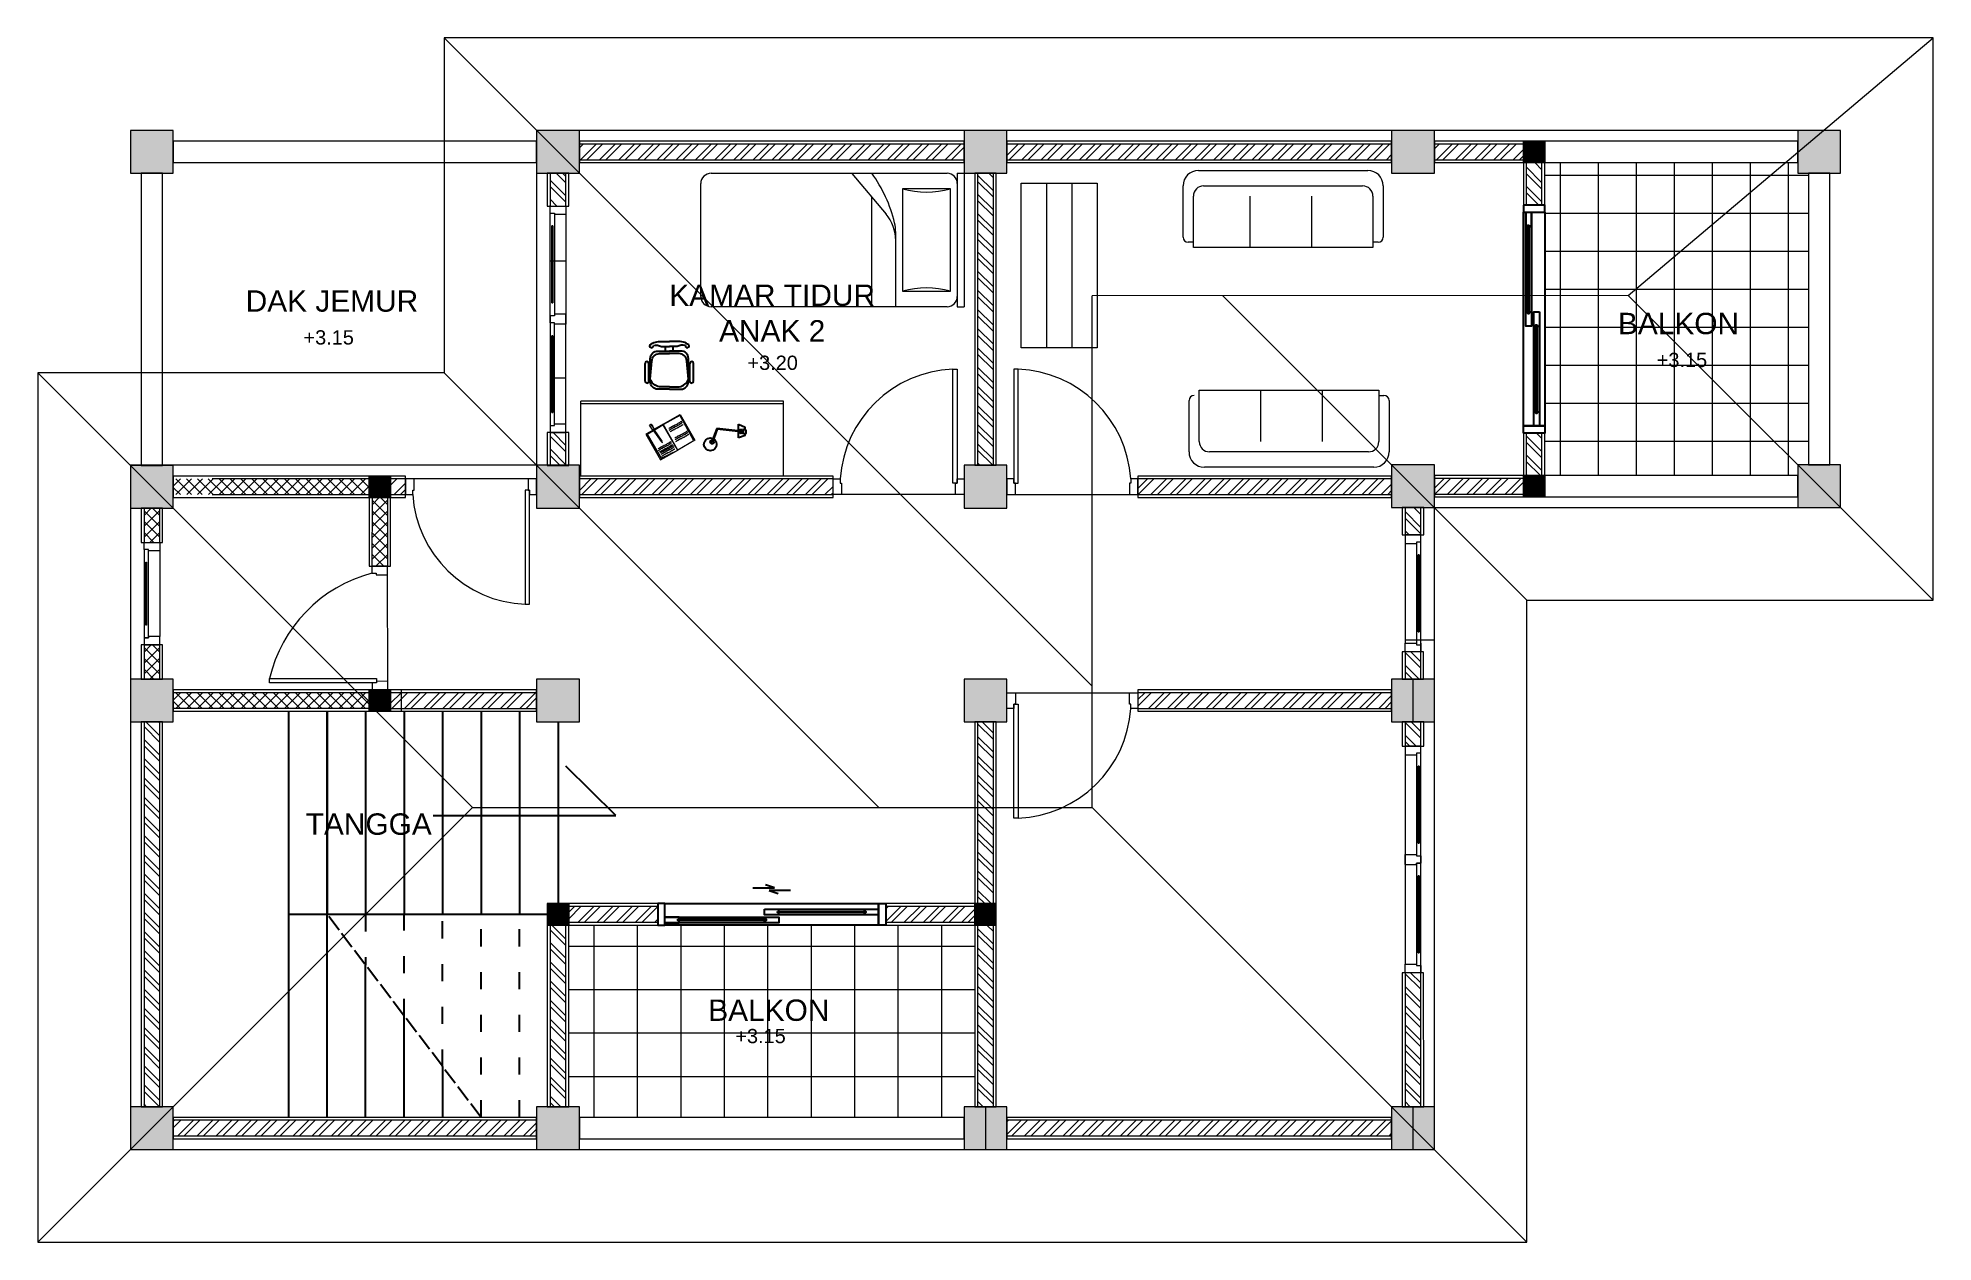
# Model space of a CAD drawing. Header units: millimetres. Extents: x -12161372 to 46643, y -9506984 to 15358.
# Drawn here: x 15622 to 16952, y 14513 to 15358 of the extents above; entities that cross this region are included whole.
import ezdxf
from ezdxf.enums import TextEntityAlignment as Align

# ---------------------------------------------------------------- set-up
doc = ezdxf.new("R2010")
doc.units = ezdxf.units.MM
doc.linetypes.add('ACAD_ISO02W100', pattern=[15, 12, -3])
doc.linetypes.add('ACAD_ISO03W100', pattern=[30, 12, -18])
for name, color, linetype, lineweight in [('arsiran', 202, 'Continuous', 0), ('atap', 220, 'Continuous', 0), ('dimensi', 50, 'Continuous', 5), ('dinding', 110, 'Continuous', 9), ('furniture', 7, 'Continuous', 5), ('interior', 7, 'Continuous', 13), ('jendela', 7, 'Continuous', 15), ('kolom', 150, 'Continuous', 13), ('pintu', 7, 'Continuous', 13)]:
    doc.layers.add(name, color=color, linetype=linetype, lineweight=lineweight)
doc.layers.add('GRID', color=7, linetype='Continuous', plot=False)
doc.layers.add('lantai', color=9, linetype='Continuous')
doc.styles.add('ATT', font='romans.shx')
doc.styles.get("Standard").update_dxf_attribs({"font": 'arial.ttf'})
pattern_1 = [(45, (-2274.681, -4513.269), (-6.735192, 6.735192), []), (45, (-2270.191, -4513.269), (-6.735192, 6.735192), [])]

msp = doc.modelspace()

# ---------------------------------------------------------------- texts
at = {"layer": 'furniture', "ltscale": 10, "attachment_point": 1}
for s, width, insert, char_height in [('DAK JEMUR', 145.20289, (15767.484, 15180.803), 15), ('KAMAR TIDUR \\P      ANAK 2', 269.33437, (16064.793, 15184.879), 15), ('BALKON', 82.03252, (16730.518, 15165.025), 15), ('+3.15', 69.06045, (15808.063, 15152.779), 10), ('+3.15', 69.06045, (16757.75, 15136.969), 10), ('+3.20', 69.06045, (16119.623, 15134.974), 10), ('TANGGA', 108, (15809.608, 14813.76), 15), ('BALKON', 82.03252, (16092.108, 14683.162), 15), ('+3.15', 69.06045, (16111.128, 14662.526), 10)]:
    msp.add_mtext_dynamic_manual_height_columns(s, width=width, gutter_width=100, heights=[0], dxfattribs=dict(at, insert=insert, char_height=char_height))

# ---------------------------------------------------------------- blocks, each defined once
blk = doc.blocks.new('*U22')
at = {"layer": 'arsiran'}
h = blk.add_hatch(dxfattribs=at)
h.set_pattern_fill('ANSI32', color=256)
h.set_pattern_definition([(45, (-2339.748, -4513.269), (-6.735192, 6.735192), []), (45, (-2335.258, -4513.269), (-6.735192, 6.735192), [])])
h.paths.add_polyline_path([(0, 5.5), (0, -5.5), (204.9, -5.5), (204.9, 5.5)])
blk.add_lwpolyline([(0, -5.5), (204.9, -5.5), (204.9, 5.5), (0, 5.5)], close=True, dxfattribs=at)
at = {"layer": 'dinding'}
blk.add_lwpolyline([(0, -7.5), (204.9, -7.5), (204.9, 7.5), (0, 7.5)], close=True, dxfattribs=at)
blk = doc.blocks.new('*U10')
at = {"layer": 'arsiran'}
h = blk.add_hatch(dxfattribs=at)
h.set_pattern_fill('ANSI32', color=256)
h.set_pattern_definition(pattern_1)
h.paths.add_polyline_path([(0, 5.5), (0, -5.5), (270, -5.5), (270, 5.5)])
blk.add_lwpolyline([(0, -5.5), (270, -5.5), (270, 5.5), (0, 5.5)], close=True, dxfattribs=at)
at = {"layer": 'dinding'}
blk.add_lwpolyline([(0, -7.5), (270, -7.5), (270, 7.5), (0, 7.5)], close=True, dxfattribs=at)
blk = doc.blocks.new('*U4')
at = {"layer": 'arsiran'}
h = blk.add_hatch(dxfattribs=at)
h.set_pattern_fill('ANSI32', color=256)
h.set_pattern_definition(pattern_1)
h.paths.add_polyline_path([(0, 5.5), (0, -5.5), (270, -5.5), (270, 5.5)])
blk.add_lwpolyline([(0, -5.5), (270, -5.5), (270, 5.5), (0, 5.5)], close=True, dxfattribs=at)
at = {"layer": 'dinding'}
blk.add_lwpolyline([(0, -7.5), (270, -7.5), (270, 7.5), (0, 7.5)], close=True, dxfattribs=at)
blk = doc.blocks.new('*U24')
at = {"layer": 'arsiran'}
h = blk.add_hatch(dxfattribs=at)
h.set_pattern_fill('ANSI32', color=256)
h.set_pattern_definition([(45, (-2289.681, -4513.269), (-6.735192, 6.735192), []), (45, (-2285.191, -4513.269), (-6.735192, 6.735192), [])])
h.paths.add_polyline_path([(0, 5.5), (0, -5.5), (255, -5.5), (255, 5.5)])
blk.add_lwpolyline([(0, -5.5), (255, -5.5), (255, 5.5), (0, 5.5)], close=True, dxfattribs=at)
at = {"layer": 'dinding'}
blk.add_lwpolyline([(0, -7.5), (255, -7.5), (255, 7.5), (0, 7.5)], close=True, dxfattribs=at)
blk = doc.blocks.new('*U29')
at = {"layer": 'arsiran'}
h = blk.add_hatch(dxfattribs=at)
h.set_pattern_fill('ANSI32', color=256)
h.set_pattern_definition([(45, (-2482.181, -4513.269), (-6.735192, 6.735192), []), (45, (-2477.691, -4513.269), (-6.735192, 6.735192), [])])
h.paths.add_polyline_path([(0, 5.5), (0, -5.5), (62.5, -5.5), (62.5, 5.5)])
blk.add_lwpolyline([(0, -5.5), (62.5, -5.5), (62.5, 5.5), (0, 5.5)], close=True, dxfattribs=at)
at = {"layer": 'dinding'}
blk.add_lwpolyline([(0, -7.5), (62.5, -7.5), (62.5, 7.5), (0, 7.5)], close=True, dxfattribs=at)
blk = doc.blocks.new('*U43')
at = {"layer": 'arsiran'}
h = blk.add_hatch(dxfattribs=at)
h.set_pattern_fill('ANSI32', color=256)
h.set_pattern_definition([(45, (-2366.681, -4513.269), (-6.735192, 6.735192), []), (45, (-2362.191, -4513.269), (-6.735192, 6.735192), [])])
h.paths.add_polyline_path([(0, 5.5), (0, -5.5), (178, -5.5), (178, 5.5)])
blk.add_lwpolyline([(0, -5.5), (178, -5.5), (178, 5.5), (0, 5.5)], close=True, dxfattribs=at)
at = {"layer": 'dinding'}
blk.add_lwpolyline([(0, -7.5), (178, -7.5), (178, 7.5), (0, 7.5)], close=True, dxfattribs=at)
blk = doc.blocks.new('*U46')
at = {"layer": 'arsiran'}
h = blk.add_hatch(dxfattribs=at)
h.set_pattern_fill('ANSI32', color=256, angle=-0.0261)
h.set_pattern_definition([(44.9739, (-2527.536, -4512.117), (-6.732122, 6.73826), []), (44.9739, (-2523.0455, -4512.119), (-6.732122, 6.73826), [])])
h.paths.add_polyline_path([(0, 5.5), (0, -5.5), (19.2, -5.5), (19.2, 5.5)])
blk.add_lwpolyline([(0, -5.5), (19.2, -5.5), (19.2, 5.5), (0, 5.5)], close=True, dxfattribs=at)
at = {"layer": 'dinding'}
blk.add_lwpolyline([(0, -7.5), (19.2, -7.5), (19.2, 7.5), (0, 7.5)], close=True, dxfattribs=at)
blk = doc.blocks.new('*U26')
at = {"layer": 'arsiran'}
h = blk.add_hatch(dxfattribs=at)
h.set_pattern_fill('ANSI32', color=256, angle=0.0035)
h.set_pattern_definition([(45.0035, (-2441.913, -4513.418), (-6.735604, 6.73478), []), (45.0035, (-2437.423, -4513.418), (-6.735604, 6.73478), [])])
h.paths.add_polyline_path([(0, 5.5), (0, -5.5), (102.5, -5.5), (102.5, 5.5)])
blk.add_lwpolyline([(0, -5.5), (102.5, -5.5), (102.5, 5.5), (0, 5.5)], close=True, dxfattribs=at)
at = {"layer": 'dinding'}
blk.add_lwpolyline([(0, -7.5), (102.5, -7.5), (102.5, 7.5), (0, 7.5)], close=True, dxfattribs=at)
blk = doc.blocks.new('*U13')
at = {"layer": 'arsiran'}
h = blk.add_hatch(dxfattribs=at)
h.set_pattern_fill('ANSI32', color=256)
h.set_pattern_definition([(45, (-2417.181, -4513.269), (-6.735192, 6.735192), []), (45, (-2412.691, -4513.269), (-6.735192, 6.735192), [])])
h.paths.add_polyline_path([(0, 5.5), (0, -5.5), (127.5, -5.5), (127.5, 5.5)])
blk.add_lwpolyline([(0, -5.5), (127.5, -5.5), (127.5, 5.5), (0, 5.5)], close=True, dxfattribs=at)
at = {"layer": 'dinding'}
blk.add_lwpolyline([(0, -7.5), (127.5, -7.5), (127.5, 7.5), (0, 7.5)], close=True, dxfattribs=at)
blk = doc.blocks.new('*U74')
at = {"layer": 'arsiran'}
h = blk.add_hatch(dxfattribs=at)
h.set_pattern_fill('ANSI32', color=256, angle=-0.0423)
h.set_pattern_definition([(44.9577, (-2525.049, -4511.406), (-6.730218, 6.740162), []), (44.9577, (-2520.558, -4511.409), (-6.730218, 6.740162), [])])
h.paths.add_polyline_path([(0, 5.5), (0, -5.5), (23, -5.5), (23, 5.5)])
blk.add_lwpolyline([(0, -5.5), (23, -5.5), (23, 5.5), (0, 5.5)], close=True, dxfattribs=at)
at = {"layer": 'dinding'}
blk.add_lwpolyline([(0, -7.5), (23, -7.5), (23, 7.5), (0, 7.5)], close=True, dxfattribs=at)
blk = doc.blocks.new('*U44')
at = {"layer": 'arsiran'}
h = blk.add_hatch(dxfattribs=at)
h.set_pattern_fill('ANSI32', color=256, angle=-0.0002)
h.set_pattern_definition([(44.9998, (-2366.697, -4513.26), (-6.735168, 6.735216), []), (44.9998, (-2362.207, -4513.26), (-6.735168, 6.735216), [])])
h.paths.add_polyline_path([(0, 5.5), (0, -5.5), (178, -5.5), (178, 5.5)])
blk.add_lwpolyline([(0, -5.5), (178, -5.5), (178, 5.5), (0, 5.5)], close=True, dxfattribs=at)
at = {"layer": 'dinding'}
blk.add_lwpolyline([(0, -7.5), (178, -7.5), (178, 7.5), (0, 7.5)], close=True, dxfattribs=at)
blk = doc.blocks.new('*U28')
at = {"layer": 'arsiran'}
h = blk.add_hatch(dxfattribs=at)
h.set_pattern_fill('ANSI32', color=256)
h.set_pattern_definition([(45, (-2514.877, -4513.269), (-6.735192, 6.735192), []), (45, (-2510.387, -4513.269), (-6.735192, 6.735192), [])])
h.paths.add_polyline_path([(0, 5.5), (0, -5.5), (29.8, -5.5), (29.8, 5.5)])
blk.add_lwpolyline([(0, -5.5), (29.8, -5.5), (29.8, 5.5), (0, 5.5)], close=True, dxfattribs=at)
at = {"layer": 'dinding'}
blk.add_lwpolyline([(0, -7.5), (29.8, -7.5), (29.8, 7.5), (0, 7.5)], close=True, dxfattribs=at)
blk = doc.blocks.new('*U45')
at = {"layer": 'arsiran'}
h = blk.add_hatch(dxfattribs=at)
h.set_pattern_fill('ANSI32', color=256, angle=-0.0002)
h.set_pattern_definition([(44.99983, (-2366.694, -4513.262), (-6.735172, 6.735212), []), (44.99983, (-2362.204, -4513.262), (-6.735172, 6.735212), [])])
h.paths.add_polyline_path([(0, 5.5), (0, -5.5), (178, -5.5), (178, 5.5)])
blk.add_lwpolyline([(0, -5.5), (178, -5.5), (178, 5.5), (0, 5.5)], close=True, dxfattribs=at)
at = {"layer": 'dinding'}
blk.add_lwpolyline([(0, -7.5), (178, -7.5), (178, 7.5), (0, 7.5)], close=True, dxfattribs=at)
blk = doc.blocks.new('*U116')
at = {"layer": 'arsiran'}
h = blk.add_hatch(dxfattribs=at)
h.set_pattern_fill('ANSI32', color=256, angle=0.0773)
h.set_pattern_definition([(45.07734, (-2444.634, -4516.573), (-6.744278, 6.726094), []), (45.07734, (-2440.1435, -4516.567), (-6.744278, 6.726094), [])])
h.paths.add_polyline_path([(0, 5.5), (0, -5.5), (94, -5.4), (93.9, 5.6)])
blk.add_lwpolyline([(0, -5.5), (94, -5.4), (93.9, 5.6), (0, 5.5)], close=True, dxfattribs=at)
at = {"layer": 'dinding'}
blk.add_lwpolyline([(0, -7.5), (94, -7.4), (93.9, 7.6), (0, 7.5)], close=True, dxfattribs=at)
blk = doc.blocks.new('*U37')
at = {"layer": 'arsiran'}
h = blk.add_hatch(dxfattribs=at)
h.set_pattern_fill('ANSI32', color=256)
h.set_pattern_definition([(45, (-2527.686, -4513.269), (-6.735192, 6.735192), []), (45, (-2523.196, -4513.269), (-6.735192, 6.735192), [])])
h.paths.add_polyline_path([(0, 5.5), (0, -5.5), (17, -5.5), (17, 5.5)])
blk.add_lwpolyline([(0, -5.5), (17, -5.5), (17, 5.5), (0, 5.5)], close=True, dxfattribs=at)
at = {"layer": 'dinding'}
blk.add_lwpolyline([(0, -7.5), (17, -7.5), (17, 7.5), (0, 7.5)], close=True, dxfattribs=at)
blk = doc.blocks.new('12PBED02')
at = {"color": 0, "linetype": 'ByBlock'}
for p, q in [((0, 0), (0, 39)), ((2, 39), (0, 39)), ((2, 0), (2, 39)), ((5, 39), (74, 39)), ((20, 39), (20, 17.28474)), ((27, 39), (27, 7)), ((18, 34.5), (4, 34.5)), ((4, 34.5), (4, 4.5)), ((18, 4.5), (18, 34.5)), ((77, 36), (77, 3)), ((32.861232, 0.014143), (22.821743, 11.933915)), ((2, 0), (0, 0)), ((4, 4.5), (18, 4.5)), ((74, 0), (5, 0))]:
    blk.add_line(p, q, dxfattribs=at)
for centre, radius, start, end in [((5, 36), 3, 90, 180), ((74, 36), 3, 0, 90), ((11, 58.5), 25, 253.739795, 286.260205), ((32, 19.664349), 12, 180, 220.10593), ((32, 17.28474), 12, 180, 193.392796), ((59.913793, 23.931034), 40.69413, 193.392796, 216.020234), ((5, 3), 3, 180, 270), ((11, -19.5), 25, 73.739795, 106.260205), ((74, 3), 3, 270, 0)]:
    blk.add_arc(centre, radius, start, end, dxfattribs=at)
at = {"color": 0, "linetype": 'ByBlock', "style": 'ATT'}
for tag, flags, p in [('ITEM', 3, (49, 25)), ('ROOM_NUMBER', 1, (49, 10.5))]:
    blk.add_attdef(tag, text='', height=6, dxfattribs=dict(at, flags=flags)).set_placement(p, align=Align.CENTER)
blk = doc.blocks.new('*U114')
at = {"layer": 'arsiran'}
h = blk.add_hatch(dxfattribs=at)
h.set_pattern_fill('ANSI32', color=256)
h.set_pattern_definition([(45, (-2534.189, -4513.269), (-6.735192, 6.735192), []), (45, (-2529.699, -4513.269), (-6.735192, 6.735192), [])])
h.paths.add_polyline_path([(0, 5.5), (0, -5.5), (10.5, -5.5), (10.5, 5.5)])
blk.add_lwpolyline([(0, -5.5), (10.5, -5.5), (10.5, 5.5), (0, 5.5)], close=True, dxfattribs=at)
at = {"layer": 'dinding'}
blk.add_lwpolyline([(0, -7.5), (10.5, -7.5), (10.5, 7.5), (0, 7.5)], close=True, dxfattribs=at)

# ---------------------------------------------------------------- hatches: boundary and pattern name
at = {"layer": 'dinding'}
h = msp.add_hatch(dxfattribs=at)
h.set_pattern_fill('NET', color=8, scale=8.4)
h.set_pattern_definition([(0, (-1605.392, 9234.255), (0, 26.67), []), (90, (-1605.392, 9234.255), (-26.67, 2e-15), [])])
h.paths.add_polyline_path([(16679.169, 15050.824), (16856.669, 15050.824), (16856.669, 15058.324), (16864.169, 15058.324), (16864.169, 15262.932), (16856.669, 15262.932), (16856.669, 15270.432), (16679.169, 15270.432)])
h = msp.add_hatch(dxfattribs=at)
h.set_pattern_fill('ANSI37', color=202, scale=1.7)
h.set_pattern_definition([(45, (10506.599, 10856.0724), (-3.816609, 3.816609), []), (135, (10506.599, 10856.0724), (-3.816609, -3.816609), [])])
h.paths.add_polyline_path([(15854.099, 15037.432), (15854.099, 15048.432), (15716.669, 15048.432), (15716.669, 15037.432)])
h = msp.add_hatch(dxfattribs=at)
h.set_pattern_fill('ANSI37', color=202, scale=1.7, angle=270)
h.set_pattern_definition([(315, (11674.7946, 20245.449), (3.816609, 3.816609), []), (45, (11674.7946, 20245.449), (-3.816609, 3.816609), [])])
h.paths.add_polyline_path([(15856.181, 14987.24), (15867.181, 14987.24), (15867.154, 15035.379), (15856.154, 15035.379)])
h = msp.add_hatch(dxfattribs=at)
h.set_pattern_fill('ANSI37', color=202, scale=1.7, angle=270)
h.set_pattern_definition([(315, (11514.8096, 20238.0015), (3.816609, 3.816609), []), (45, (11514.8096, 20238.0015), (-3.816609, 3.816609), [])])
h.paths.add_polyline_path([(15696.169, 15003.932), (15707.169, 15003.932), (15707.169, 15027.932), (15696.169, 15027.932)])
h = msp.add_hatch(dxfattribs=at)
h.set_pattern_fill('ANSI37', color=202, scale=1.7, angle=270)
h.set_pattern_definition([(315, (11514.8096, 20142.0015), (3.816609, 3.816609), []), (45, (11514.8096, 20142.0015), (-3.816609, 3.816609), [])])
h.paths.add_polyline_path([(15696.169, 14907.932), (15707.169, 14907.932), (15707.169, 14931.932), (15696.169, 14931.932)])
h = msp.add_hatch(dxfattribs=at)
h.set_pattern_fill('ANSI37', color=202, scale=1.7)
h.set_pattern_definition([(45, (10506.599, 10706.0724), (-3.816609, 3.816609), []), (135, (10506.599, 10706.0724), (-3.816609, -3.816609), [])])
h.paths.add_polyline_path([(15854.177, 14887.432), (15854.177, 14898.432), (15716.669, 14898.432), (15716.669, 14887.432)])
h = msp.add_hatch(dxfattribs=at)
h.set_pattern_fill('NET', color=8, scale=9.6)
h.set_pattern_definition([(0, (-1605.392, 9234.255), (0, 30.48), []), (90, (-1605.392, 9234.255), (-30.48, 2e-15), [])])
h.paths.add_polyline_path([(16279.169, 14735.432), (15994.169, 14735.432), (15994.169, 14607.932), (16001.669, 14607.932), (16001.669, 14600.432), (16271.669, 14600.432), (16271.669, 14607.932), (16279.169, 14607.932)])
at = {"layer": 'jendela'}
h = msp.add_hatch(color=256, dxfattribs=at)
h.dxf.hatch_style = 1
h.paths.add_polyline_path([(15982.361, 15225.963), (15982.961, 15225.963), (15982.961, 15171.963), (15982.361, 15171.963)])
h = msp.add_hatch(color=256, dxfattribs=at)
h.dxf.hatch_style = 1
h.paths.add_polyline_path([(15982.366, 15171.969), (15982.966, 15171.969), (15982.966, 15225.969), (15982.366, 15225.969)])
h = msp.add_hatch(color=256, dxfattribs=at)
h.dxf.hatch_style = 1
h.paths.add_polyline_path([(15982.366, 15171.969), (15982.966, 15171.969), (15982.966, 15225.969), (15982.366, 15225.969)])
h = msp.add_hatch(color=256, dxfattribs=at)
h.dxf.hatch_style = 1
h.paths.add_polyline_path([(15982.366, 15225.956), (15982.966, 15225.956), (15982.966, 15171.956), (15982.366, 15171.956)])
h = msp.add_hatch(color=256, dxfattribs=at)
h.dxf.hatch_style = 1
h.paths.add_polyline_path([(15982.366, 15225.956), (15982.966, 15225.956), (15982.966, 15171.956), (15982.366, 15171.956)])
h = msp.add_hatch(color=256, dxfattribs=at)
h.dxf.hatch_style = 1
h.paths.add_polyline_path([(15982.361, 15094.963), (15982.961, 15094.963), (15982.961, 15148.963), (15982.361, 15148.963)])
h = msp.add_hatch(color=256, dxfattribs=at)
h.dxf.hatch_style = 1
h.paths.add_polyline_path([(15982.366, 15094.969), (15982.966, 15094.969), (15982.966, 15148.969), (15982.366, 15148.969)])
h = msp.add_hatch(color=256, dxfattribs=at)
h.dxf.hatch_style = 1
h.paths.add_polyline_path([(15982.366, 15094.969), (15982.966, 15094.969), (15982.966, 15148.969), (15982.366, 15148.969)])
h = msp.add_hatch(color=256, dxfattribs=at)
h.dxf.hatch_style = 1
h.paths.add_polyline_path([(15982.366, 15148.956), (15982.966, 15148.956), (15982.966, 15094.956), (15982.366, 15094.956)])
h = msp.add_hatch(color=256, dxfattribs=at)
h.dxf.hatch_style = 1
h.paths.add_polyline_path([(15982.366, 15148.956), (15982.966, 15148.956), (15982.966, 15094.956), (15982.366, 15094.956)])
h = msp.add_hatch(color=256, dxfattribs=at)
h.dxf.hatch_style = 1
h.paths.add_polyline_path([(16590.947, 14941.129), (16590.347, 14941.129), (16590.347, 14995.129), (16590.947, 14995.129)])
h = msp.add_hatch(color=256, dxfattribs=at)
h.dxf.hatch_style = 1
h.paths.add_polyline_path([(16590.947, 14941.129), (16590.347, 14941.129), (16590.347, 14995.129), (16590.947, 14995.129)])
h = msp.add_hatch(color=256, dxfattribs=at)
h.dxf.hatch_style = 1
h.paths.add_polyline_path([(16590.947, 14995.116), (16590.347, 14995.116), (16590.347, 14941.116), (16590.947, 14941.116)])
h = msp.add_hatch(color=256, dxfattribs=at)
h.dxf.hatch_style = 1
h.paths.add_polyline_path([(16590.947, 14995.116), (16590.347, 14995.116), (16590.347, 14941.116), (16590.947, 14941.116)])
h = msp.add_hatch(color=256, dxfattribs=at)
h.dxf.hatch_style = 1
h.paths.add_polyline_path([(16590.952, 14995.123), (16590.352, 14995.123), (16590.352, 14941.123), (16590.952, 14941.123)])
h = msp.add_hatch(color=256, dxfattribs=at)
h.dxf.hatch_style = 1
h.paths.add_polyline_path([(16590.955, 14792.938), (16590.355, 14792.938), (16590.355, 14846.938), (16590.955, 14846.938)])
h = msp.add_hatch(color=256, dxfattribs=at)
h.dxf.hatch_style = 1
h.paths.add_polyline_path([(16590.955, 14792.938), (16590.355, 14792.938), (16590.355, 14846.938), (16590.955, 14846.938)])
h = msp.add_hatch(color=256, dxfattribs=at)
h.dxf.hatch_style = 1
h.paths.add_polyline_path([(16590.955, 14846.925), (16590.355, 14846.925), (16590.355, 14792.925), (16590.955, 14792.925)])
h = msp.add_hatch(color=256, dxfattribs=at)
h.dxf.hatch_style = 1
h.paths.add_polyline_path([(16590.955, 14846.925), (16590.355, 14846.925), (16590.355, 14792.925), (16590.955, 14792.925)])
h = msp.add_hatch(color=256, dxfattribs=at)
h.dxf.hatch_style = 1
h.paths.add_polyline_path([(16590.96, 14846.931), (16590.36, 14846.931), (16590.36, 14792.931), (16590.96, 14792.931)])
h = msp.add_hatch(color=256, dxfattribs=at)
h.dxf.hatch_style = 1
h.paths.add_polyline_path([(16590.955, 14715.938), (16590.355, 14715.938), (16590.355, 14769.938), (16590.955, 14769.938)])
h = msp.add_hatch(color=256, dxfattribs=at)
h.dxf.hatch_style = 1
h.paths.add_polyline_path([(16590.955, 14715.938), (16590.355, 14715.938), (16590.355, 14769.938), (16590.955, 14769.938)])
h = msp.add_hatch(color=256, dxfattribs=at)
h.dxf.hatch_style = 1
h.paths.add_polyline_path([(16590.955, 14769.925), (16590.355, 14769.925), (16590.355, 14715.925), (16590.955, 14715.925)])
h = msp.add_hatch(color=256, dxfattribs=at)
h.dxf.hatch_style = 1
h.paths.add_polyline_path([(16590.955, 14769.925), (16590.355, 14769.925), (16590.355, 14715.925), (16590.955, 14715.925)])
h = msp.add_hatch(color=256, dxfattribs=at)
h.dxf.hatch_style = 1
h.paths.add_polyline_path([(16590.96, 14769.931), (16590.36, 14769.931), (16590.36, 14715.931), (16590.96, 14715.931)])
at = {"layer": 'kolom'}
h = msp.add_hatch(color=256, dxfattribs=at)
h.dxf.hatch_style = 1
h.paths.add_polyline_path([(15716.669, 15262.932), (15716.669, 15292.932), (15686.669, 15292.932), (15686.669, 15262.932)])
h = msp.add_hatch(color=256, dxfattribs=at)
h.dxf.hatch_style = 1
h.paths.add_polyline_path([(16001.669, 15262.932), (16001.669, 15292.932), (15971.669, 15292.932), (15971.669, 15262.932)])
h = msp.add_hatch(color=256, dxfattribs=at)
h.dxf.hatch_style = 1
h.paths.add_polyline_path([(16301.669, 15262.932), (16301.669, 15292.932), (16271.669, 15292.932), (16271.669, 15262.932)])
h = msp.add_hatch(color=256, dxfattribs=at)
h.dxf.hatch_style = 1
h.paths.add_polyline_path([(16601.669, 15262.932), (16601.669, 15292.932), (16571.669, 15292.932), (16571.669, 15262.932)])
h = msp.add_hatch(color=256, dxfattribs=at)
h.dxf.hatch_style = 1
h.paths.add_polyline_path([(16679.169, 15285.432), (16664.169, 15285.432), (16664.169, 15270.432), (16679.169, 15270.432)])
h = msp.add_hatch(color=256, dxfattribs=at)
h.dxf.hatch_style = 1
h.paths.add_polyline_path([(16886.669, 15262.932), (16886.669, 15292.932), (16856.669, 15292.932), (16856.669, 15262.932)])
h = msp.add_hatch(color=256, dxfattribs=at)
h.dxf.hatch_style = 1
h.paths.add_polyline_path([(15716.669, 15027.932), (15716.669, 15057.932), (15686.669, 15057.932), (15686.669, 15027.932)])
h = msp.add_hatch(color=256, dxfattribs=at)
h.dxf.hatch_style = 1
h.paths.add_polyline_path([(16001.669, 15028.007), (16001.669, 15058.007), (15971.669, 15058.007), (15971.669, 15028.007)])
h = msp.add_hatch(color=256, dxfattribs=at)
h.dxf.hatch_style = 1
h.paths.add_polyline_path([(16301.669, 15027.999), (16301.669, 15057.999), (16271.669, 15057.999), (16271.669, 15027.999)])
h = msp.add_hatch(color=256, dxfattribs=at)
h.dxf.hatch_style = 1
h.paths.add_polyline_path([(16601.669, 15028.324), (16601.669, 15058.324), (16571.669, 15058.324), (16571.669, 15028.324)])
h = msp.add_hatch(color=256, dxfattribs=at)
h.dxf.hatch_style = 1
h.paths.add_polyline_path([(16886.669, 15028.324), (16886.669, 15058.324), (16856.669, 15058.324), (16856.669, 15028.324)])
h = msp.add_hatch(color=256, dxfattribs=at)
h.dxf.hatch_style = 1
h.paths.add_polyline_path([(15869.177, 15050.505), (15854.177, 15050.505), (15854.177, 15035.505), (15869.177, 15035.505)])
h = msp.add_hatch(color=256, dxfattribs=at)
h.dxf.hatch_style = 1
h.paths.add_polyline_path([(16679.169, 15050.824), (16664.169, 15050.824), (16664.169, 15035.824), (16679.169, 15035.824)])
h = msp.add_hatch(color=256, dxfattribs=at)
h.dxf.hatch_style = 1
h.paths.add_polyline_path([(15716.669, 14877.932), (15716.669, 14907.932), (15686.669, 14907.932), (15686.669, 14877.932)])
h = msp.add_hatch(color=256, dxfattribs=at)
h.dxf.hatch_style = 1
h.paths.add_polyline_path([(15869.194, 14900.432), (15854.194, 14900.432), (15854.194, 14885.432), (15869.194, 14885.432)])
h = msp.add_hatch(color=256, dxfattribs=at)
h.dxf.hatch_style = 1
h.paths.add_polyline_path([(16001.669, 14877.932), (16001.669, 14907.932), (15971.669, 14907.932), (15971.669, 14877.932)])
h = msp.add_hatch(color=256, dxfattribs=at)
h.dxf.hatch_style = 1
h.paths.add_polyline_path([(16301.669, 14877.932), (16301.669, 14907.932), (16271.669, 14907.932), (16271.669, 14877.932)])
h = msp.add_hatch(color=256, dxfattribs=at)
h.dxf.hatch_style = 1
h.paths.add_polyline_path([(16601.669, 14877.932), (16601.669, 14907.932), (16571.669, 14907.932), (16571.669, 14877.932)])
h = msp.add_hatch(color=256, dxfattribs=at)
h.dxf.hatch_style = 1
h.paths.add_polyline_path([(15979.169, 14735.432), (15994.169, 14735.432), (15994.169, 14750.432), (15979.169, 14750.432)])
h = msp.add_hatch(color=256, dxfattribs=at)
h.dxf.hatch_style = 1
h.paths.add_polyline_path([(16279.169, 14735.432), (16294.169, 14735.432), (16294.169, 14750.432), (16279.169, 14750.432)])
h = msp.add_hatch(color=256, dxfattribs=at)
h.dxf.hatch_style = 1
h.paths.add_polyline_path([(15716.669, 14577.932), (15716.669, 14607.932), (15686.669, 14607.932), (15686.669, 14577.932)])
h = msp.add_hatch(color=256, dxfattribs=at)
h.dxf.hatch_style = 1
h.paths.add_polyline_path([(16001.669, 14577.932), (16001.669, 14607.932), (15971.669, 14607.932), (15971.669, 14577.932)])
h = msp.add_hatch(color=256, dxfattribs=at)
h.dxf.hatch_style = 1
h.paths.add_polyline_path([(16301.669, 14577.932), (16301.669, 14607.932), (16271.669, 14607.932), (16271.669, 14577.932)])
h = msp.add_hatch(color=256, dxfattribs=at)
h.dxf.hatch_style = 1
h.paths.add_polyline_path([(16601.669, 14577.932), (16601.669, 14607.932), (16571.669, 14607.932), (16571.669, 14577.932)])

# ---------------------------------------------------------------- linework, layer by layer
for p, q in [((16665.769, 15235.628), (16665.769, 15225.628)), ((16669.769, 15225.628), (16669.769, 15235.628)), ((16665.769, 15225.628), (16667.369, 15225.628)), ((16667.369, 15226.628), (16668.169, 15226.628)), ((16667.369, 15225.628), (16667.369, 15226.628)), ((16668.169, 15226.628), (16668.169, 15225.628)), ((16668.169, 15225.628), (16669.769, 15225.628)), ((16665.769, 15165.628), (16667.369, 15165.628)), ((16667.369, 15165.628), (16667.369, 15164.628)), ((16667.369, 15164.628), (16668.169, 15164.628)), ((16668.169, 15164.628), (16668.169, 15165.628)), ((16668.169, 15165.628), (16669.769, 15165.628)), ((16669.769, 15165.628), (16669.769, 15155.628)), ((16671.369, 15155.628), (16672.969, 15155.628)), ((16672.169, 15155.628), (16672.969, 15155.628)), ((16673.769, 15155.628), (16675.369, 15155.628)), ((16671.369, 15095.628), (16672.969, 15095.628)), ((16672.969, 15095.628), (16672.969, 15094.628)), ((16673.769, 15094.628), (16673.769, 15095.628)), ((16673.769, 15095.628), (16675.369, 15095.628)), ((16672.969, 15094.628), (16673.769, 15094.628)), ((16138.49, 14761.546), (16132.296, 14763.726)), ((16123.49, 14761.546), (16138.49, 14761.546)), ((16134.892, 14759.743), (16141.086, 14757.563)), ((16149.892, 14759.743), (16134.892, 14759.743)), ((16071.669, 14741.032), (16061.669, 14741.032)), ((16061.669, 14737.032), (16071.669, 14737.032)), ((16070.669, 14739.432), (16071.669, 14739.432)), ((16070.669, 14738.632), (16070.669, 14739.432)), ((16071.669, 14738.632), (16070.669, 14738.632)), ((16071.669, 14739.432), (16071.669, 14741.032)), ((16071.669, 14737.032), (16071.669, 14738.632)), ((16131.669, 14739.432), (16131.669, 14741.032)), ((16131.669, 14741.032), (16141.669, 14741.032)), ((16132.669, 14739.432), (16131.669, 14739.432)), ((16131.669, 14737.032), (16131.669, 14738.632)), ((16131.669, 14738.632), (16132.669, 14738.632)), ((16132.669, 14738.632), (16132.669, 14739.432)), ((16141.669, 14745.032), (16141.669, 14746.632)), ((16141.669, 14742.632), (16141.669, 14744.232)), ((16141.669, 14743.432), (16141.669, 14744.232)), ((16201.669, 14745.032), (16201.669, 14746.632)), ((16202.669, 14745.032), (16201.669, 14745.032)), ((16201.669, 14742.632), (16201.669, 14744.232)), ((16201.669, 14744.232), (16202.669, 14744.232)), ((16202.669, 14744.232), (16202.669, 14745.032))]:
    msp.add_line(p, q)
for points in [[(16664.169, 15240.628), (16664.169, 15235.628), (16679.169, 15235.628), (16679.169, 15240.628)], [(16679.169, 15235.628), (16679.169, 15085.628), (16664.169, 15085.628), (16664.169, 15235.628)], [(16669.769, 15235.628), (16669.769, 15155.628), (16665.769, 15155.628), (16665.769, 15235.628)], [(16668.169, 15226.628), (16668.169, 15164.628), (16667.369, 15164.628), (16667.369, 15226.628)], [(16675.369, 15165.628), (16675.369, 15085.628), (16671.369, 15085.628), (16671.369, 15165.628)], [(16673.769, 15156.628), (16673.769, 15094.628), (16672.969, 15094.628), (16672.969, 15156.628)], [(16664.169, 15080.628), (16664.169, 15085.628), (16679.169, 15085.628), (16679.169, 15080.628)], [(16056.669, 14735.432), (16061.669, 14735.432), (16061.669, 14750.432), (16056.669, 14750.432)], [(16061.669, 14750.432), (16211.669, 14750.432), (16211.669, 14735.432), (16061.669, 14735.432)], [(16216.669, 14735.432), (16211.669, 14735.432), (16211.669, 14750.432), (16216.669, 14750.432)], [(16061.669, 14741.032), (16141.669, 14741.032), (16141.669, 14737.032), (16061.669, 14737.032)], [(16070.669, 14739.432), (16132.669, 14739.432), (16132.669, 14738.632), (16070.669, 14738.632)], [(16131.669, 14746.632), (16211.669, 14746.632), (16211.669, 14742.632), (16131.669, 14742.632)], [(16140.669, 14745.032), (16202.669, 14745.032), (16202.669, 14744.232), (16140.669, 14744.232)]]:
    msp.add_lwpolyline(points, close=True)
at = {"layer": 'arsiran'}
for points in [[(15854.01, 15048.432), (15743.936, 15048.432)], [(15854.01, 15037.291), (15743.935, 15037.291)], [(15856.154, 15035.379), (15856.07, 14987.233)], [(15867.251, 14987.24), (15867.251, 15035.379)], [(15696.169, 15027.932), (15696.169, 15003.932)], [(15707.169, 15003.932), (15707.169, 15027.932)], [(15696.169, 14931.932), (15696.169, 14907.932)], [(15707.169, 14907.932), (15707.169, 14931.932)], [(15854.177, 14898.432), (15716.669, 14898.432)], [(15854.177, 14887.412), (15716.669, 14887.412)]]:
    msp.add_lwpolyline(points, dxfattribs=at)
at = {"layer": 'atap', "ltscale": 10}
for p, q in [((16361.631, 14902.969), (15906.669, 15357.932)), ((16737.714, 15177.252), (16951.669, 15357.932)), ((16951.669, 14963.297), (16951.669, 15357.932)), ((16737.714, 15177.252), (16361.631, 15176.912)), ((16361.631, 14817.969), (16361.631, 15176.912)), ((16453.172, 15176.912), (16666.669, 14963.415)), ((16737.714, 15177.252), (16951.669, 14963.297)), ((15926.706, 14817.969), (15621.669, 15123.007)), ((16211.706, 14817.969), (15906.669, 15123.007)), ((15926.706, 14817.969), (15621.669, 14512.932)), ((15926.706, 14817.969), (16361.631, 14817.969)), ((16666.669, 14512.932), (16361.631, 14817.969))]:
    msp.add_line(p, q, dxfattribs=at)
for points in [[(15906.669, 15357.932), (15906.669, 15123.007), (15621.669, 15123.007), (15621.669, 14512.932), (16666.669, 14512.932), (16666.669, 14963.415), (16951.669, 14963.297)], [(16951.669, 15357.932), (15906.669, 15357.932)]]:
    msp.add_lwpolyline(points, dxfattribs=at)
at = {"layer": 'dimensi', "ltscale": 10}
msp.add_line((16581.169, 14935.432), (16601.669, 14935.432), dxfattribs=at)
for points in [[(15971.669, 15292.932), (15971.669, 15058.007), (15686.669, 15058.007), (15686.669, 14577.932), (16601.669, 14577.932), (16601.669, 15028.442), (16886.669, 15028.324)], [(16886.669, 15292.932), (15971.669, 15292.932)]]:
    msp.add_lwpolyline(points, dxfattribs=at)
at = {"layer": 'dinding'}
for points in [[(15716.669, 15270.432), (15971.669, 15270.432), (15971.669, 15285.432), (15716.669, 15285.432)], [(16679.169, 15270.432), (16856.669, 15270.432), (16856.669, 15285.432), (16679.169, 15285.432)], [(15709.169, 15057.932), (15709.169, 15262.932), (15694.169, 15262.932), (15694.169, 15057.932)], [(16879.169, 15058.324), (16879.169, 15262.932), (16864.169, 15262.932), (16864.169, 15058.324)], [(15716.669, 15035.432), (15854.177, 15035.505), (15854.177, 15050.505), (15716.669, 15050.432)], [(16679.169, 15035.824), (16856.669, 15035.824), (16856.669, 15050.824), (16679.169, 15050.824)], [(15854.177, 15035.505), (15854.181, 14987.24), (15869.181, 14987.24), (15869.169, 15035.505)], [(15694.169, 15027.932), (15694.169, 15003.932), (15709.169, 15003.932), (15709.169, 15027.932)], [(15694.169, 14931.932), (15694.169, 14907.932), (15709.169, 14907.932), (15709.169, 14931.932)], [(15716.669, 14885.432), (15854.177, 14885.432), (15854.177, 14900.432), (15716.669, 14900.432)], [(16001.669, 14585.432), (16271.669, 14585.432), (16271.669, 14600.432), (16001.669, 14600.432)]]:
    msp.add_lwpolyline(points, close=True, dxfattribs=at)
at = {"layer": 'furniture'}
for p, q in [((16144.83, 15103.128), (16002.61, 15103.128)), ((16002.61, 15050.506), (16002.61, 15103.128)), ((16144.83, 15101.128), (16002.61, 15101.128)), ((16144.83, 15050.506), (16144.83, 15103.128)), ((16049.178, 15079.763), (16053.608, 15082.43)), ((16050.804, 15086.127), (16051.737, 15086.778)), ((16053.175, 15082.726), (16050.804, 15086.127)), ((16051.737, 15086.778), (16054.112, 15083.37)), ((16051.746, 15086.643), (16051.989, 15086.812)), ((16051.746, 15086.643), (16052.903, 15084.983)), ((16051.989, 15086.812), (16053.146, 15085.152)), ((16052.903, 15084.983), (16053.146, 15085.152)), ((16053.327, 15082.832), (16053.175, 15082.726)), ((16053.327, 15082.832), (16059.017, 15074.672)), ((16054.112, 15083.37), (16053.331, 15082.826)), ((16053.896, 15083.229), (16059.586, 15075.068)), ((16054.203, 15082.789), (16060.276, 15086.445)), ((16060.276, 15086.445), (16070.458, 15068.59)), ((16072.17, 15092.874), (16060.768, 15086.725)), ((16072.17, 15092.874), (16081.552, 15075.905)), ((16049.178, 15079.763), (16059.005, 15063.047)), ((16059.017, 15074.672), (16060.055, 15073.854)), ((16060.055, 15073.854), (16059.586, 15075.068)), ((16059.005, 15063.047), (16070.704, 15068.731)), ((16163.243, 15050.506), (16002.61, 15050.506))]:
    msp.add_line(p, q, dxfattribs=at)
at = {"layer": 'furniture', "ltscale": 10}
for points in [[(16311.797, 15255.9), (16365.071, 15255.9), (16365.071, 15140.38), (16311.797, 15140.38)], [(16311.797, 15255.9), (16347.166, 15255.9), (16347.166, 15140.38), (16311.797, 15140.38)], [(16311.797, 15255.9), (16329.482, 15255.9), (16329.482, 15140.38), (16311.797, 15140.38)]]:
    msp.add_lwpolyline(points, close=True, dxfattribs=at)
at = {"layer": 'furniture'}
msp.add_lwpolyline([(16053.355, 15082.792), (16048.344, 15079.935), (16058.653, 15061.858), (16070.704, 15068.731), (16060.395, 15086.807), (16053.96, 15083.137)], dxfattribs=at)
msp.add_lwpolyline([(16060.395, 15086.807), (16072.446, 15093.679), (16082.755, 15075.603), (16070.704, 15068.731)], close=True, dxfattribs=at)
for points in [[(16064.483, 15083.803), (16065.056, 15084.232), (16065.321, 15084.485), (16065.846, 15084.67), (16066.091, 15084.925), (16066.617, 15085.11), (16066.819, 15085.441), (16067.432, 15085.472), (16067.556, 15085.76), (16068.28, 15085.956), (16068.404, 15086.244), (16068.897, 15086.308), (16068.988, 15086.474), (16070.176, 15086.913), (16070.223, 15087.156), (16070.638, 15087.177), (16071.52, 15087.781), (16071.762, 15087.715), (16071.809, 15087.959), (16072.084, 15088.013), (16072.195, 15088.178), (16072.737, 15088.505), (16072.999, 15088.739), (16073.274, 15088.794), (16073.34, 15089.036), (16073.461, 15089.003), (16073.538, 15089.047)], [(16064.768, 15082.721), (16065.341, 15083.15), (16065.605, 15083.403), (16066.131, 15083.588), (16066.376, 15083.843), (16066.902, 15084.028), (16067.103, 15084.359), (16067.717, 15084.39), (16067.841, 15084.678), (16068.565, 15084.874), (16068.689, 15085.162), (16069.182, 15085.226), (16069.273, 15085.392), (16070.461, 15085.831), (16070.508, 15086.075), (16070.923, 15086.095), (16071.804, 15086.699), (16072.047, 15086.633), (16072.094, 15086.877), (16072.369, 15086.932), (16072.48, 15087.097), (16073.022, 15087.423), (16073.284, 15087.657), (16073.559, 15087.712), (16073.625, 15087.954), (16073.746, 15087.921), (16073.823, 15087.965)], [(16065.384, 15081.496), (16065.957, 15081.925), (16066.221, 15082.178), (16066.746, 15082.363), (16066.992, 15082.618), (16067.517, 15082.803), (16067.719, 15083.134), (16068.332, 15083.165), (16068.457, 15083.453), (16069.18, 15083.649), (16069.305, 15083.937), (16069.797, 15084.001), (16069.889, 15084.167), (16071.076, 15084.606), (16071.124, 15084.849), (16071.539, 15084.87), (16072.42, 15085.474), (16072.662, 15085.408), (16072.71, 15085.652), (16072.985, 15085.707), (16073.095, 15085.872), (16073.638, 15086.198), (16073.899, 15086.432), (16074.174, 15086.487), (16074.241, 15086.729), (16074.362, 15086.696), (16074.439, 15086.74)], [(16068.535, 15076.989), (16069.108, 15077.418), (16069.372, 15077.671), (16069.898, 15077.856), (16070.143, 15078.11), (16070.669, 15078.295), (16070.871, 15078.627), (16071.484, 15078.658), (16071.608, 15078.946), (16072.332, 15079.142), (16072.456, 15079.429), (16072.949, 15079.493), (16073.04, 15079.66), (16074.228, 15080.098), (16074.275, 15080.342), (16074.69, 15080.362), (16075.572, 15080.967), (16075.814, 15080.901), (16075.861, 15081.144), (16076.136, 15081.199), (16076.247, 15081.364), (16076.789, 15081.69), (16077.051, 15081.925), (16077.326, 15081.98), (16077.392, 15082.222), (16077.513, 15082.189), (16077.59, 15082.233)], [(16056.991, 15069.576), (16057.564, 15070.005), (16057.828, 15070.258), (16058.354, 15070.443), (16058.599, 15070.697), (16059.125, 15070.883), (16059.326, 15071.214), (16059.94, 15071.245), (16060.064, 15071.533), (16060.788, 15071.729), (16060.912, 15072.016), (16061.404, 15072.081), (16061.496, 15072.247), (16062.684, 15072.686), (16062.731, 15072.929), (16063.146, 15072.949), (16064.027, 15073.554), (16064.269, 15073.488), (16064.317, 15073.732), (16064.592, 15073.786), (16064.702, 15073.951), (16065.245, 15074.278), (16065.507, 15074.512), (16065.782, 15074.567), (16065.848, 15074.809), (16065.969, 15074.776), (16066.046, 15074.82)], [(16057.276, 15068.494), (16057.849, 15068.923), (16058.113, 15069.176), (16058.639, 15069.361), (16058.884, 15069.616), (16059.41, 15069.801), (16059.611, 15070.132), (16060.224, 15070.163), (16060.349, 15070.451), (16061.073, 15070.647), (16061.197, 15070.935), (16061.689, 15070.999), (16061.781, 15071.165), (16062.968, 15071.604), (16063.016, 15071.847), (16063.431, 15071.868), (16064.312, 15072.472), (16064.554, 15072.406), (16064.602, 15072.65), (16064.877, 15072.705), (16064.987, 15072.87), (16065.53, 15073.196), (16065.791, 15073.43), (16066.067, 15073.485), (16066.133, 15073.727), (16066.254, 15073.694), (16066.331, 15073.738)], [(16057.892, 15067.269), (16058.464, 15067.698), (16058.729, 15067.951), (16059.254, 15068.136), (16059.5, 15068.391), (16060.025, 15068.576), (16060.227, 15068.907), (16060.84, 15068.938), (16060.965, 15069.226), (16061.688, 15069.422), (16061.813, 15069.71), (16062.305, 15069.774), (16062.396, 15069.94), (16063.584, 15070.379), (16063.632, 15070.622), (16064.047, 15070.642), (16064.928, 15071.247), (16065.17, 15071.181), (16065.217, 15071.425), (16065.493, 15071.479), (16065.603, 15071.644), (16066.146, 15071.971), (16066.407, 15072.205), (16066.682, 15072.26), (16066.749, 15072.502), (16066.87, 15072.469), (16066.947, 15072.513)], [(16058.696, 15066.732), (16059.269, 15067.161), (16059.533, 15067.414), (16060.058, 15067.599), (16060.304, 15067.854), (16060.829, 15068.039), (16061.031, 15068.37), (16061.644, 15068.401), (16061.769, 15068.689), (16062.492, 15068.885), (16062.617, 15069.173), (16063.109, 15069.237), (16063.201, 15069.403), (16064.388, 15069.842), (16064.436, 15070.085), (16064.851, 15070.106), (16065.732, 15070.71), (16065.974, 15070.644), (16066.022, 15070.888), (16066.297, 15070.943), (16066.407, 15071.108), (16066.95, 15071.434), (16067.211, 15071.668), (16067.486, 15071.723), (16067.553, 15071.965), (16067.674, 15071.932), (16067.751, 15071.976)], [(16058.981, 15065.65), (16059.553, 15066.079), (16059.818, 15066.332), (16060.343, 15066.517), (16060.589, 15066.772), (16061.114, 15066.957), (16061.316, 15067.289), (16061.929, 15067.32), (16062.054, 15067.607), (16062.777, 15067.803), (16062.902, 15068.091), (16063.394, 15068.155), (16063.485, 15068.321), (16064.673, 15068.76), (16064.721, 15069.004), (16065.136, 15069.024), (16066.017, 15069.628), (16066.259, 15069.562), (16066.307, 15069.806), (16066.582, 15069.861), (16066.692, 15070.026), (16067.235, 15070.352), (16067.496, 15070.586), (16067.771, 15070.641), (16067.838, 15070.883), (16067.959, 15070.85), (16068.036, 15070.894)], [(16059.596, 15064.425), (16060.169, 15064.854), (16060.434, 15065.107), (16060.959, 15065.292), (16061.205, 15065.547), (16061.73, 15065.732), (16061.932, 15066.063), (16062.545, 15066.094), (16062.669, 15066.382), (16063.393, 15066.578), (16063.517, 15066.866), (16064.01, 15066.93), (16064.101, 15067.096), (16065.289, 15067.535), (16065.336, 15067.779), (16065.751, 15067.799), (16066.633, 15068.403), (16066.875, 15068.337), (16066.922, 15068.581), (16067.197, 15068.636), (16067.308, 15068.801), (16067.85, 15069.127), (16068.112, 15069.361), (16068.387, 15069.416), (16068.453, 15069.658), (16068.574, 15069.625), (16068.651, 15069.669)], [(16068.82, 15075.907), (16069.393, 15076.336), (16069.657, 15076.589), (16070.183, 15076.774), (16070.428, 15077.028), (16070.954, 15077.213), (16071.155, 15077.545), (16071.769, 15077.576), (16071.893, 15077.864), (16072.617, 15078.06), (16072.741, 15078.347), (16073.234, 15078.411), (16073.325, 15078.578), (16074.513, 15079.017), (16074.56, 15079.26), (16074.975, 15079.28), (16075.856, 15079.885), (16076.099, 15079.819), (16076.146, 15080.062), (16076.421, 15080.117), (16076.531, 15080.282), (16077.074, 15080.608), (16077.336, 15080.843), (16077.611, 15080.898), (16077.677, 15081.14), (16077.798, 15081.107), (16077.875, 15081.151)], [(16069.436, 15074.682), (16070.009, 15075.111), (16070.273, 15075.364), (16070.798, 15075.549), (16071.044, 15075.803), (16071.569, 15075.988), (16071.771, 15076.32), (16072.384, 15076.351), (16072.509, 15076.639), (16073.232, 15076.835), (16073.357, 15077.122), (16073.849, 15077.186), (16073.941, 15077.353), (16075.128, 15077.791), (16075.176, 15078.035), (16075.591, 15078.055), (16076.472, 15078.66), (16076.714, 15078.594), (16076.762, 15078.837), (16077.037, 15078.892), (16077.147, 15079.057), (16077.69, 15079.383), (16077.951, 15079.618), (16078.226, 15079.673), (16078.293, 15079.915), (16078.414, 15079.882), (16078.491, 15079.926)]]:
    msp.add_spline(points, degree=3, dxfattribs=at)
at = {"layer": 'GRID'}
for p, q in [((16062.107, 15138.182), (16062.107, 15141.333)), ((16067.479, 15138.182), (16067.479, 15141.333)), ((16047.768, 15116.797), (16047.768, 15129.538)), ((16050.356, 15116.797), (16050.356, 15129.538)), ((16079.23, 15116.797), (16079.23, 15129.538)), ((16081.819, 15116.797), (16081.819, 15129.538)), ((16098.153, 15083.849), (16094.707, 15074.701)), ((16098.404, 15083.369), (16095.015, 15074.26)), ((16114.945, 15082.058), (16098.153, 15083.849)), ((16115.131, 15081.554), (16098.404, 15083.369)), ((16113.288, 15077.259), (16113.288, 15086.992)), ((16113.288, 15086.992), (16118.045, 15084.686)), ((16116.723, 15079.796), (16116.723, 15083.689)), ((16116.723, 15083.689), (16118.625, 15082.766)), ((16118.045, 15083.048), (16118.045, 15084.686)), ((16118.625, 15080.423), (16118.625, 15082.766)), ((16118.045, 15078.829), (16113.288, 15077.259)), ((16118.625, 15080.423), (16116.723, 15079.796)), ((16118.045, 15078.829), (16118.045, 15080.232))]:
    msp.add_line(p, q, dxfattribs=at)
for points in [[(16051.127, 15142.467, -0.20706567), (16059.297, 15144.807), (16064.793, 15144.807)], [(16064.793, 15111.43), (16056.735, 15111.43, -0.41421356), (16051.363, 15116.802), (16051.363, 15132.918, -0.41837619), (16056.735, 15138.182), (16064.793, 15138.182)], [(16064.793, 15113.119), (16057.94, 15113.119, -0.28027969), (16051.363, 15118.491), (16052.568, 15131.165, -0.41837619), (16057.94, 15136.43), (16064.793, 15136.43)], [(16053.563, 15141.979, -0.21457838), (16059.275, 15141.333), (16064.793, 15141.333)], [(16078.459, 15142.467, 0.20706567), (16070.29, 15144.807), (16064.793, 15144.807)], [(16076.023, 15141.979, 0.21457838), (16070.312, 15141.333), (16064.793, 15141.333)], [(16064.793, 15111.43), (16072.851, 15111.43, 0.41421356), (16078.223, 15116.802), (16078.223, 15132.918, 0.41837619), (16072.851, 15138.182), (16064.793, 15138.182)], [(16064.793, 15113.119), (16071.646, 15113.119, 0.28027969), (16078.223, 15118.491), (16077.018, 15131.165, 0.41837619), (16071.646, 15136.43), (16064.793, 15136.43)]]:
    msp.add_lwpolyline(points, format="xyb", dxfattribs=at)
for centre, radius in [((16115.038, 15081.806), 1.354), ((16093.498, 15072.723), 4.486), ((16094.828, 15074.45), 1.354)]:
    msp.add_circle(centre, radius, dxfattribs=at)
for centre, radius, start, end in [((16052.262, 15141.807), 1.313, 149.822799, 7.534847), ((16077.324, 15141.807), 1.313, 172.465153, 30.177201), ((16049.062, 15129.538), 1.294, 0, 180), ((16080.524, 15129.538), 1.294, 0, 180), ((16049.059, 15117.038), 1.314, 190.578063, 349.641962), ((16080.523, 15117.033), 1.314, 190.358038, 349.421937), ((16094.861, 15074.48), 0.269, 124.975118, 304.975118), ((16115.038, 15081.806), 0.269, 290.236198, 110.236198)]:
    msp.add_arc(centre, radius, start, end, dxfattribs=at)
at = {"layer": 'interior', "linetype": 'Continuous'}
for p, q in [((16436.154, 15264.898), (16554.954, 15264.898)), ((16425.354, 15218.098), (16425.354, 15254.098)), ((16432.554, 15210.898), (16432.554, 15246.898)), ((16439.754, 15254.098), (16551.354, 15254.098)), ((16472.154, 15246.898), (16472.154, 15210.898)), ((16515.354, 15246.898), (16515.354, 15210.898)), ((16558.554, 15246.898), (16558.554, 15210.898)), ((16565.754, 15254.098), (16565.754, 15218.098)), ((16432.554, 15214.498), (16428.954, 15214.498)), ((16432.554, 15210.898), (16432.554, 15214.498)), ((16558.554, 15210.898), (16432.554, 15210.898)), ((16562.154, 15214.498), (16558.554, 15214.498)), ((16436.692, 15074.652), (16436.692, 15110.652)), ((16436.692, 15110.652), (16562.692, 15110.652)), ((16479.892, 15074.652), (16479.892, 15110.652)), ((16523.092, 15074.652), (16523.092, 15110.652)), ((16562.692, 15110.652), (16562.692, 15074.652)), ((16562.692, 15110.652), (16562.692, 15107.052)), ((16429.492, 15067.452), (16429.492, 15103.452)), ((16562.692, 15107.052), (16566.292, 15107.052)), ((16569.892, 15103.452), (16569.892, 15067.452)), ((16559.092, 15056.652), (16440.292, 15056.652)), ((16555.492, 15067.452), (16443.892, 15067.452))]:
    msp.add_line(p, q, dxfattribs=at)
for centre, radius, start, end in [((16436.154, 15254.098), 10.8, 90, 180), ((16554.954, 15254.098), 10.8, 0, 90), ((16439.754, 15246.898), 7.2, 90, 180), ((16551.354, 15246.898), 7.2, 0, 90), ((16428.954, 15218.098), 3.6, 180, 270), ((16562.154, 15218.098), 3.6, 270, 0), ((16433.092, 15103.452), 3.6, 90, 180), ((16566.292, 15103.452), 3.6, 0, 90), ((16443.892, 15074.652), 7.2, 180, 270), ((16555.492, 15074.652), 7.2, 270, 0), ((16440.292, 15067.452), 10.8, 180, 270), ((16559.092, 15067.452), 10.8, 270, 0)]:
    msp.add_arc(centre, radius, start, end, dxfattribs=at)
at = {"layer": 'jendela'}
for p, q in [((15981.161, 15157.963), (15981.16, 15239.963)), ((15992.143, 15233.962), (15992.143, 15163.963)), ((15992.143, 15233.962), (15992.143, 15163.962)), ((15983.212, 15219.963), (15982.012, 15219.963)), ((15983.212, 15177.962), (15982.012, 15177.962)), ((15981.161, 15162.963), (15981.16, 15080.963)), ((15981.161, 15162.963), (15981.16, 15080.963)), ((15992.143, 15086.963), (15992.117, 15156.952)), ((15992.143, 15086.963), (15992.117, 15156.952)), ((15983.212, 15142.963), (15982.012, 15142.963)), ((15983.212, 15100.962), (15982.012, 15100.962)), ((16581.169, 15003.122), (16581.169, 14933.133)), ((16581.169, 15003.122), (16581.169, 14933.133)), ((16592.152, 14927.123), (16592.152, 15009.122)), ((15707.169, 14997.932), (15707.169, 14937.932)), ((16590.101, 14989.123), (16591.301, 14989.123)), ((16590.101, 14947.122), (16591.301, 14947.122)), ((16592.16, 14778.931), (16592.16, 14860.931)), ((16592.16, 14778.931), (16592.16, 14860.931)), ((16581.177, 14854.931), (16581.204, 14784.942)), ((16581.177, 14854.931), (16581.204, 14784.942)), ((16590.109, 14840.931), (16591.309, 14840.931)), ((16590.109, 14798.931), (16591.309, 14798.931)), ((16581.177, 14777.931), (16581.204, 14707.942)), ((16581.177, 14777.931), (16581.204, 14707.942)), ((16592.16, 14701.931), (16592.16, 14783.931)), ((16590.109, 14763.932), (16591.309, 14763.932)), ((16590.109, 14721.931), (16591.309, 14721.931))]:
    msp.add_line(p, q, dxfattribs=at)
for points in [[(15981.161, 15233.962), (15981.16, 15233.962), (15981.16, 15239.963), (15992.143, 15239.974)], [(15981.161, 15233.962), (15981.16, 15233.962), (15981.16, 15239.962), (15992.144, 15239.962)], [(15992.143, 15239.974), (15992.143, 15233.962), (15984.161, 15233.962)], [(15992.144, 15239.962), (15992.143, 15233.962), (15984.161, 15233.962)], [(15981.186, 15195.459), (15981.186, 15195.459), (15981.186, 15201.459), (15992.169, 15201.471)], [(15992.126, 15163.974), (15992.126, 15156.952), (15984.161, 15156.963), (15984.161, 15157.963), (15981.161, 15157.963), (15981.161, 15162.963)], [(15992.126, 15156.952), (15992.126, 15163.974), (15984.161, 15163.963), (15984.161, 15162.963), (15981.161, 15162.963), (15981.161, 15157.963)], [(15992.126, 15156.952), (15992.126, 15163.974), (15984.161, 15163.963), (15984.161, 15162.963), (15981.161, 15162.963), (15981.161, 15157.963)], [(15992.126, 15163.973), (15992.126, 15156.952), (15984.161, 15156.963), (15984.161, 15157.963), (15981.161, 15157.963), (15981.161, 15162.963)], [(15992.126, 15156.952), (15992.126, 15163.973), (15984.161, 15163.963), (15984.161, 15162.963), (15981.161, 15162.963), (15981.161, 15157.963)], [(15992.126, 15156.952), (15992.126, 15163.973), (15984.161, 15163.963), (15984.161, 15162.963), (15981.161, 15162.963), (15981.161, 15157.963)], [(15981.186, 15125.471), (15981.186, 15125.471), (15981.186, 15119.471), (15992.169, 15119.459)], [(15981.186, 15125.471), (15981.186, 15125.471), (15981.186, 15119.471), (15992.17, 15119.471)], [(15981.161, 15086.963), (15981.16, 15086.963), (15981.16, 15080.963), (15992.143, 15080.951)], [(15981.161, 15086.963), (15981.16, 15086.963), (15981.16, 15080.963), (15992.144, 15080.963)], [(15992.143, 15080.951), (15992.143, 15086.963), (15984.161, 15086.963)], [(15992.144, 15080.963), (15992.143, 15086.963), (15984.161, 15086.963)], [(16592.152, 15003.122), (16592.152, 15003.122), (16592.152, 15009.122), (16581.168, 15009.122)], [(16581.168, 15009.122), (16581.169, 15003.122), (16589.152, 15003.122)], [(16592.152, 15003.122), (16592.152, 15003.122), (16592.152, 15009.122), (16581.169, 15009.134)], [(16581.169, 15009.134), (16581.169, 15003.122), (16589.152, 15003.122)], [(16581.168, 14927.134), (16581.169, 14933.134), (16589.151, 14933.134)], [(16592.151, 14933.134), (16592.152, 14933.134), (16592.152, 14927.134), (16581.168, 14927.134)], [(16592.151, 14933.134), (16592.152, 14933.134), (16592.152, 14927.134), (16581.169, 14927.123)], [(16581.169, 14927.123), (16581.169, 14933.134), (16589.151, 14933.134)], [(16592.16, 14854.931), (16592.16, 14854.931), (16592.16, 14860.931), (16581.177, 14860.943)], [(16581.177, 14860.943), (16581.177, 14854.931), (16589.16, 14854.931)], [(16592.16, 14854.931), (16592.16, 14854.931), (16592.16, 14860.931), (16581.177, 14860.931)], [(16581.177, 14860.931), (16581.177, 14854.931), (16589.16, 14854.931)], [(16581.195, 14784.942), (16581.195, 14777.92), (16589.16, 14777.931), (16589.16, 14778.931), (16592.16, 14778.931), (16592.16, 14783.931)], [(16581.195, 14777.92), (16581.195, 14784.942), (16589.16, 14784.931), (16589.16, 14783.931), (16592.16, 14783.931), (16592.16, 14778.931)], [(16581.195, 14784.942), (16581.195, 14777.92), (16589.16, 14777.931), (16589.16, 14778.931), (16592.16, 14778.931), (16592.16, 14783.931)], [(16581.203, 14701.882), (16581.195, 14707.942), (16589.16, 14707.931), (16589.16, 14706.931), (16592.16, 14706.931), (16592.16, 14701.931)]]:
    msp.add_lwpolyline(points, dxfattribs=at)
for points in [[(15981.161, 15162.963), (15981.161, 15234.963), (15984.161, 15234.963), (15984.161, 15162.963)], [(15981.161, 15162.963), (15981.161, 15234.963), (15984.161, 15234.963), (15984.161, 15162.963)], [(15982.961, 15171.963), (15982.961, 15225.963), (15982.361, 15225.963), (15982.361, 15171.963)], [(15982.961, 15225.963), (15982.961, 15171.963), (15982.361, 15171.963), (15982.361, 15225.963)], [(15982.961, 15171.963), (15982.961, 15225.963), (15982.361, 15225.963), (15982.361, 15171.963)], [(15982.961, 15225.963), (15982.961, 15171.963), (15982.361, 15171.963), (15982.361, 15225.963)], [(15982.961, 15171.963), (15982.961, 15225.963), (15982.361, 15225.963), (15982.361, 15171.963)], [(15981.161, 15157.963), (15981.161, 15085.963), (15984.161, 15085.963), (15984.161, 15157.963)], [(15981.161, 15157.963), (15981.161, 15085.963), (15984.161, 15085.963), (15984.161, 15157.963)], [(15982.961, 15148.963), (15982.961, 15094.963), (15982.361, 15094.963), (15982.361, 15148.963)], [(15982.961, 15094.963), (15982.961, 15148.963), (15982.361, 15148.963), (15982.361, 15094.963)], [(15982.961, 15148.963), (15982.961, 15094.963), (15982.361, 15094.963), (15982.361, 15148.963)], [(15982.961, 15148.963), (15982.961, 15094.963), (15982.361, 15094.963), (15982.361, 15148.963)], [(15982.961, 15094.963), (15982.961, 15148.963), (15982.361, 15148.963), (15982.361, 15094.963)], [(16592.152, 14932.123), (16592.152, 15004.123), (16589.152, 15004.123), (16589.152, 14932.123)], [(16592.152, 14932.123), (16592.152, 15004.123), (16589.152, 15004.123), (16589.152, 14932.123)], [(15696.169, 14998.932), (15696.169, 14936.932), (15699.169, 14936.932), (15699.169, 14998.932)], [(15697.969, 14989.932), (15697.969, 14945.932), (15697.369, 14945.932), (15697.369, 14989.932)], [(16590.352, 14941.123), (16590.352, 14995.123), (16590.952, 14995.123), (16590.952, 14941.123)], [(16590.352, 14995.123), (16590.352, 14941.123), (16590.952, 14941.123), (16590.952, 14995.123)], [(16590.352, 14941.123), (16590.352, 14995.123), (16590.952, 14995.123), (16590.952, 14941.123)], [(16590.352, 14941.123), (16590.352, 14995.123), (16590.952, 14995.123), (16590.952, 14941.123)], [(16590.352, 14995.123), (16590.352, 14941.123), (16590.952, 14941.123), (16590.952, 14995.123)], [(16592.16, 14783.931), (16592.16, 14855.931), (16589.16, 14855.931), (16589.16, 14783.931)], [(16592.16, 14783.931), (16592.16, 14855.931), (16589.16, 14855.931), (16589.16, 14783.931)], [(16590.36, 14792.931), (16590.36, 14846.931), (16590.96, 14846.931), (16590.96, 14792.931)], [(16590.36, 14846.931), (16590.36, 14792.931), (16590.96, 14792.931), (16590.96, 14846.931)], [(16590.36, 14792.931), (16590.36, 14846.931), (16590.96, 14846.931), (16590.96, 14792.931)], [(16590.36, 14792.931), (16590.36, 14846.931), (16590.96, 14846.931), (16590.96, 14792.931)], [(16590.36, 14846.931), (16590.36, 14792.931), (16590.96, 14792.931), (16590.96, 14846.931)], [(16592.16, 14706.931), (16592.16, 14778.931), (16589.16, 14778.931), (16589.16, 14706.931)], [(16592.16, 14706.931), (16592.16, 14778.931), (16589.16, 14778.931), (16589.16, 14706.931)], [(16590.36, 14715.931), (16590.36, 14769.931), (16590.96, 14769.931), (16590.96, 14715.931)], [(16590.36, 14769.931), (16590.36, 14715.931), (16590.96, 14715.931), (16590.96, 14769.931)], [(16590.36, 14715.931), (16590.36, 14769.931), (16590.96, 14769.931), (16590.96, 14715.931)], [(16590.36, 14715.931), (16590.36, 14769.931), (16590.96, 14769.931), (16590.96, 14715.931)], [(16590.36, 14769.931), (16590.36, 14715.931), (16590.96, 14715.931), (16590.96, 14769.931)]]:
    msp.add_lwpolyline(points, close=True, dxfattribs=at)
at = {"layer": 'kolom'}
for p, q in [((16679.169, 15285.432), (16679.169, 15270.432)), ((16679.169, 15050.824), (16679.169, 15035.824)), ((15876.677, 14900.425), (15876.677, 14885.425)), ((15876.677, 14900.425), (15876.677, 14885.425)), ((16586.669, 14907.932), (16586.669, 14877.932)), ((15986.669, 14750.432), (15986.669, 14735.432)), ((16286.669, 14750.432), (16286.669, 14735.432)), ((16286.669, 14607.932), (16286.669, 14577.932)), ((16586.669, 14607.932), (16586.669, 14577.932))]:
    msp.add_line(p, q, dxfattribs=at)
for points in [[(15686.669, 15262.932), (15716.669, 15262.932), (15716.669, 15292.932), (15686.669, 15292.932)], [(15971.669, 15262.932), (16001.669, 15262.932), (16001.669, 15292.932), (15971.669, 15292.932)], [(16271.669, 15262.932), (16301.669, 15262.932), (16301.669, 15292.932), (16271.669, 15292.932)], [(16571.669, 15262.932), (16601.669, 15262.932), (16601.669, 15292.932), (16571.669, 15292.932)], [(16664.169, 15270.432), (16679.169, 15270.432), (16679.169, 15285.432), (16664.169, 15285.432)], [(16856.669, 15262.932), (16886.669, 15262.932), (16886.669, 15292.932), (16856.669, 15292.932)], [(15686.669, 15027.932), (15716.669, 15027.932), (15716.669, 15057.932), (15686.669, 15057.932)], [(15971.669, 15028.007), (16001.669, 15028.007), (16001.669, 15058.007), (15971.669, 15058.007)], [(16271.669, 15027.999), (16301.669, 15027.999), (16301.669, 15057.999), (16271.669, 15057.999)], [(16571.669, 15028.324), (16601.669, 15028.324), (16601.669, 15058.324), (16571.669, 15058.324)], [(16856.669, 15028.324), (16886.669, 15028.324), (16886.669, 15058.324), (16856.669, 15058.324)], [(15854.177, 15035.505), (15869.177, 15035.505), (15869.177, 15050.505), (15854.177, 15050.505)], [(16664.169, 15035.824), (16679.169, 15035.824), (16679.169, 15050.824), (16664.169, 15050.824)], [(15686.669, 14877.932), (15716.669, 14877.932), (15716.669, 14907.932), (15686.669, 14907.932)], [(15854.177, 14885.432), (15869.177, 14885.432), (15869.177, 14900.432), (15854.177, 14900.432)], [(15971.669, 14877.932), (16001.669, 14877.932), (16001.669, 14907.932), (15971.669, 14907.932)], [(16271.669, 14877.932), (16301.669, 14877.932), (16301.669, 14907.932), (16271.669, 14907.932)], [(16571.669, 14877.932), (16601.669, 14877.932), (16601.669, 14907.932), (16571.669, 14907.932)], [(15979.169, 14735.432), (15994.169, 14735.432), (15994.169, 14750.432), (15979.169, 14750.432)], [(16279.169, 14735.432), (16294.169, 14735.432), (16294.169, 14750.432), (16279.169, 14750.432)], [(15686.669, 14577.932), (15716.669, 14577.932), (15716.669, 14607.932), (15686.669, 14607.932)], [(15971.669, 14577.932), (16001.669, 14577.932), (16001.669, 14607.932), (15971.669, 14607.932)], [(16271.669, 14577.932), (16301.669, 14577.932), (16301.669, 14607.932), (16271.669, 14607.932)], [(16571.669, 14577.932), (16601.669, 14577.932), (16601.669, 14607.932), (16571.669, 14607.932)]]:
    msp.add_lwpolyline(points, close=True, dxfattribs=at)
at = {"layer": 'lantai'}
for p, q in [((15797.669, 14600.432), (15797.669, 14885.432)), ((15797.669, 14600.432), (15797.669, 14885.432)), ((15824.669, 14600.432), (15824.669, 14885.432)), ((15824.669, 14600.432), (15824.669, 14885.432)), ((15824.669, 14885.432), (15824.669, 14742.932)), ((15824.669, 14600.432), (15824.669, 14885.432)), ((15824.669, 14600.432), (15824.669, 14885.432)), ((15851.669, 14885.432), (15851.669, 14742.932)), ((15851.669, 14885.432), (15851.669, 14742.932)), ((15851.669, 14885.432), (15851.669, 14742.932)), ((15878.669, 14885.432), (15878.669, 14742.932)), ((15878.669, 14885.432), (15878.669, 14742.932)), ((15878.669, 14885.432), (15878.669, 14742.932)), ((15878.669, 14885.432), (15878.669, 14742.932)), ((15905.669, 14885.432), (15905.669, 14742.932)), ((15905.669, 14885.432), (15905.669, 14742.932)), ((15905.669, 14885.432), (15905.669, 14742.932)), ((15905.669, 14885.432), (15905.669, 14742.932)), ((15905.669, 14885.432), (15905.669, 14742.932)), ((15932.669, 14885.432), (15932.669, 14742.932)), ((15932.669, 14885.432), (15932.669, 14742.932)), ((15932.669, 14885.432), (15932.669, 14742.932)), ((15959.669, 14885.432), (15959.669, 14742.932)), ((15959.669, 14885.432), (15959.669, 14742.932)), ((15986.669, 14877.932), (15986.669, 14750.432)), ((16027.321, 14812.186), (15992.149, 14846.937)), ((15899.043, 14812.186), (16027.321, 14812.186)), ((15797.669, 14742.932), (15979.169, 14742.932)), ((15851.669, 14600.432), (15851.669, 14707.307)), ((15878.669, 14600.432), (15878.669, 14671.682)), ((15905.669, 14636.057), (15905.669, 14600.432))]:
    msp.add_line(p, q, dxfattribs=at)
at = {"layer": 'lantai', "linetype": 'ACAD_ISO02W100'}
msp.add_line((15932.669, 14600.432), (15824.669, 14742.932), dxfattribs=at)
msp.add_line((15932.669, 14600.432), (15824.669, 14742.932), dxfattribs=at)
at = {"layer": 'lantai', "linetype": 'ACAD_ISO03W100'}
for p, q in [((15851.669, 14742.932), (15851.669, 14707.307)), ((15878.669, 14671.682), (15878.669, 14742.932)), ((15905.669, 14636.057), (15905.669, 14742.932)), ((15905.669, 14636.057), (15905.669, 14742.932)), ((15932.669, 14600.432), (15932.669, 14742.932)), ((15932.669, 14600.432), (15932.669, 14742.932)), ((15932.669, 14600.432), (15932.669, 14742.932)), ((15959.669, 14600.432), (15959.669, 14742.932)), ((15959.669, 14600.432), (15959.669, 14742.932))]:
    msp.add_line(p, q, dxfattribs=at)
at = {"layer": 'pintu'}
for p, q in [((15965.669, 15048.505), (15882.673, 15048.505)), ((15962.673, 15048.505), (15962.673, 15048.505)), ((15963.594, 15048.505), (15963.594, 15048.505)), ((16265.669, 15037.506), (16185.669, 15037.506)), ((16265.669, 15037.506), (16265.669, 15037.506)), ((16307.669, 15037.499), (16307.669, 15037.499)), ((16307.669, 15037.499), (16387.669, 15037.499)), ((15867.162, 14906.432), (15867.076, 14981.432)), ((16307.669, 14898.432), (16387.669, 14898.432))]:
    msp.add_line(p, q, dxfattribs=at)
for points in [[(16266.669, 15045.489), (16263.669, 15045.489), (16263.669, 15125.489), (16266.669, 15125.489)], [(16306.669, 15045.482), (16309.669, 15045.482), (16309.669, 15125.482), (16306.669, 15125.482)], [(15966.669, 15040.522), (15963.669, 15040.522), (15963.669, 14960.522), (15966.669, 14960.522)], [(15707.169, 15003.932), (15707.169, 14997.932), (15699.169, 14997.932), (15699.169, 14998.932), (15696.169, 14998.932), (15696.169, 15003.932)], [(15707.169, 14931.932), (15707.169, 14937.932), (15699.169, 14937.932), (15699.169, 14936.932), (15696.169, 14936.932), (15696.169, 14931.932)], [(15859.179, 14908.423), (15859.18, 14905.423), (15784.18, 14905.391), (15784.179, 14908.391)], [(16306.669, 14890.449), (16309.669, 14890.449), (16309.668, 14810.449), (16306.668, 14810.449)]]:
    msp.add_lwpolyline(points, close=True, dxfattribs=at)
for points in [[(15879.669, 15048.505), (15879.669, 15037.505), (15884.669, 15037.505), (15884.669, 15040.505), (15885.669, 15040.505), (15885.669, 15048.505), (15879.669, 15048.505)], [(15971.669, 15048.504), (15971.669, 15048.505), (15965.669, 15048.505), (15965.669, 15040.522), (15966.669, 15040.522), (15966.669, 15037.522), (15971.669, 15037.522), (15971.669, 15048.505)], [(16179.669, 15037.506), (16179.669, 15048.506), (16184.669, 15048.506), (16184.669, 15045.506), (16185.669, 15045.506), (16185.669, 15037.506), (16179.669, 15037.506)], [(16271.669, 15037.507), (16271.669, 15037.506), (16265.669, 15037.506), (16265.669, 15045.489), (16266.669, 15045.489), (16266.669, 15048.489), (16271.669, 15048.489), (16271.669, 15037.506)], [(16301.669, 15037.499), (16301.669, 15037.499), (16307.669, 15037.499), (16307.669, 15045.482), (16306.669, 15045.482), (16306.669, 15048.482), (16301.669, 15048.482), (16301.669, 15037.499)], [(16393.669, 15037.499), (16393.669, 15048.498), (16388.669, 15048.498), (16388.669, 15045.498), (16387.669, 15045.498), (16387.669, 15037.499), (16393.669, 15037.499)], [(15867.07, 14987.246), (15856.07, 14987.233), (15856.076, 14982.233), (15859.076, 14982.237), (15859.077, 14981.237), (15867.077, 14981.246), (15867.07, 14987.246)], [(15867.169, 14900.432), (15867.169, 14900.432), (15867.162, 14906.432), (15859.179, 14906.423), (15859.18, 14905.423), (15856.18, 14905.419), (15856.186, 14900.419), (15867.169, 14900.432)], [(16301.669, 14898.432), (16301.669, 14898.432), (16307.669, 14898.432), (16307.669, 14890.449), (16306.669, 14890.449), (16306.669, 14887.449), (16301.669, 14887.449), (16301.669, 14898.432)], [(16393.669, 14898.432), (16393.669, 14887.432), (16388.669, 14887.432), (16388.669, 14890.432), (16387.669, 14890.432), (16387.669, 14898.432), (16393.669, 14898.432)]]:
    msp.add_lwpolyline(points, dxfattribs=at)
for centre, radius, start, end in [((16267.038, 15043.006), 82.552, 92.338773, 176.180025), ((16306.3, 15042.998), 82.552, 3.819975, 87.661227), ((15967.038, 15043.005), 82.552, 183.819975, 267.661227), ((15881.348, 14885.705), 99.782, 104.67103, 166.858457), ((16306.3, 14892.933), 82.552, 272.33847, 356.179723)]:
    msp.add_arc(centre, radius, start, end, dxfattribs=at)

# ---------------------------------------------------------------- block references
at = {"layer": 'dinding'}
for name, p in [('*U4', (16001.669, 15277.932)), ('*U4', (16301.669, 15277.932)), ('*U29', (16601.669, 15277.932)), ('*U114', (15869.177, 15043.005)), ('*U44', (16001.669, 15043.007)), ('*U43', (16393.669, 15042.998)), ('*U29', (16601.669, 15043.324)), ('*U26', (15869.177, 14892.925)), ('*U45', (16393.669, 14892.932)), ('*U29', (15994.169, 14742.932)), ('*U29', (16216.669, 14742.932)), ('*U24', (15716.669, 14592.932)), ('*U4', (16301.669, 14592.932))]:
    msp.add_blockref(name, p, dxfattribs=at)
for name, p, rotation in [('*U28', (16671.669, 15270.432), 270), ('*U74', (15986.669, 15262.932), 270), ('*U22', (16286.669, 15262.932), 270), ('*U74', (15986.669, 15080.957), 270), ('*U28', (16671.669, 15080.628), 270), ('*U46', (16586.669, 15028.324), 270), ('*U46', (16586.66, 14927.134), 270), ('*U10', (15701.669, 14877.932), 270), ('*U13', (16286.669, 14877.932), 270), ('*U37', (16586.669, 14860.937), 90), ('*U13', (15986.669, 14735.432), 270), ('*U13', (15986.669, 14735.432), 270), ('*U13', (16286.669, 14735.432), 270), ('*U116', (16586.691, 14607.937), 90)]:
    msp.add_blockref(name, p, dxfattribs=dict(at, rotation=rotation))
at = {"layer": 'furniture', "xscale": 2.4, "yscale": 2.4, "zscale": 2.4, "rotation": 180}
msp.add_blockref('12PBED02', (16271.669, 15262.932), dxfattribs=at)

msp.set_redraw_order([(e.dxf.handle, doc.entitydb.next_handle()) for e in msp.query("TEXT MTEXT ATTDEF DIMENSION ARC_DIMENSION")])  # texts and dimensions are drawn at this point

doc.saveas('drawing.dxf')
